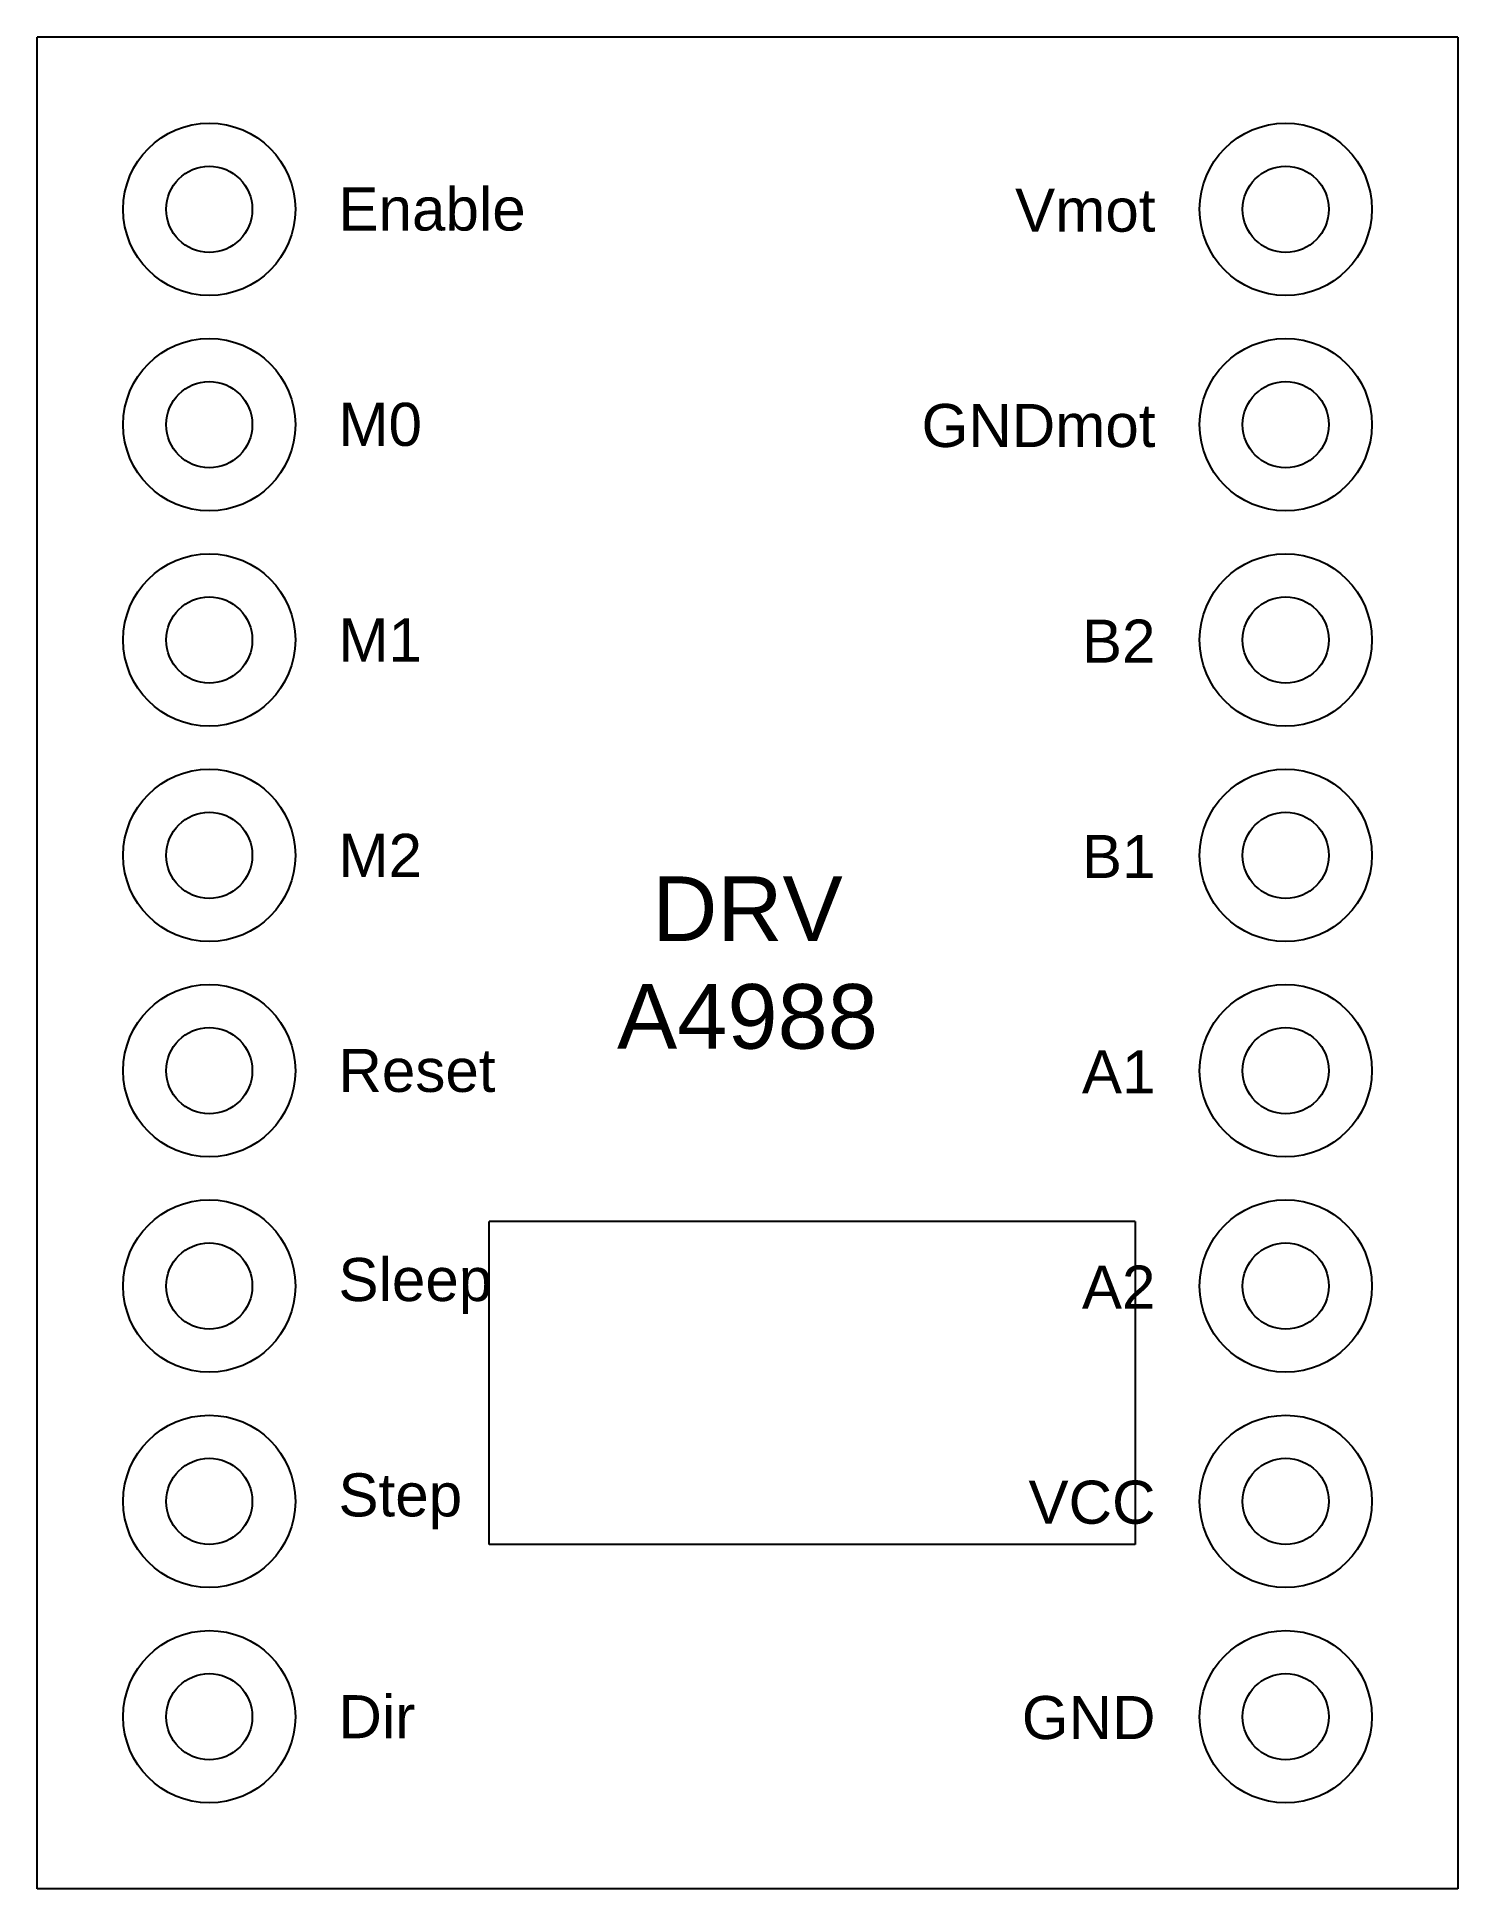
# Model space of a CAD drawing. Header units: millimetres. Extents: x 7505 to 27833, y -9600 to 533.
# Drawn here: x 16500 to 17160, y -1515 to -655 of the extents above; entities that cross this region are included whole.
import ezdxf

# ---------------------------------------------------------------- set-up
doc = ezdxf.new("R2010")
doc.units = ezdxf.units.MM
doc.styles.get("Standard").update_dxf_attribs({"font": 'arial.ttf'})

msp = doc.modelspace()

# ---------------------------------------------------------------- texts
for s, insert, char_height, attachment_point in [('Enable', (16639.56, -735.14), 20, 4), ('Vmot', (17019.06, -735.67), 20, 6), ('M0', (16639.56, -835.14), 20, 4), ('GNDmot', (17019.06, -835.67), 20, 6), ('M1', (16639.56, -935.14), 20, 4), ('B2', (17019.06, -935.67), 20, 6), ('M2', (16639.56, -1035.14), 20, 4), ('B1', (17019.06, -1035.67), 20, 6), ('DRV A4988', (16829.56, -1085.14), 30, 5), ('Reset', (16639.56, -1135.14), 20, 4), ('A1', (17019.06, -1135.67), 20, 6), ('Sleep', (16639.56, -1235.14), 20, 4), ('A2', (17019.06, -1235.67), 20, 6), ('Step', (16639.56, -1335.14), 20, 4), ('VCC', (17019.06, -1335.67), 20, 6), ('Dir', (16639.56, -1435.14), 20, 4), ('GND', (17019.06, -1435.67), 20, 6)]:
    msp.add_mtext_dynamic_manual_height_columns(s, width=4.5, gutter_width=12.5, heights=[0], dxfattribs=dict(insert=insert, char_height=char_height, attachment_point=attachment_point))

# ---------------------------------------------------------------- linework, layer by layer
at = {"color": 1}
for p, q in [((17159.56, -655.14), (16499.56, -655.14)), ((16499.56, -1515.14), (16499.56, -655.14)), ((17159.56, -655.14), (17159.56, -1515.14)), ((17009.56, -1205.14), (16709.56, -1205.14)), ((16709.56, -1355.14), (16709.56, -1205.14)), ((17009.56, -1205.14), (17009.56, -1355.14)), ((17009.56, -1355.14), (16709.56, -1355.14)), ((17159.56, -1515.14), (16499.56, -1515.14))]:
    msp.add_line(p, q, dxfattribs=at)
for centre, radius in [((16579.56, -735.14), 40), ((17079.56, -735.14), 40), ((16579.56, -735.14), 20), ((17079.56, -735.14), 20), ((16579.56, -835.14), 40), ((17079.56, -835.14), 40), ((16579.56, -835.14), 20), ((17079.56, -835.14), 20), ((16579.56, -935.14), 40), ((17079.56, -935.14), 40), ((16579.56, -935.14), 20), ((17079.56, -935.14), 20), ((16579.56, -1035.14), 40), ((17079.56, -1035.14), 40), ((16579.56, -1035.14), 20), ((17079.56, -1035.14), 20), ((16579.56, -1135.14), 40), ((17079.56, -1135.14), 40), ((16579.56, -1135.14), 20), ((17079.56, -1135.14), 20), ((16579.56, -1235.14), 40), ((17079.56, -1235.14), 40), ((16579.56, -1235.14), 20), ((17079.56, -1235.14), 20), ((16579.56, -1335.14), 40), ((17079.56, -1335.14), 40), ((16579.56, -1335.14), 20), ((17079.56, -1335.14), 20), ((16579.56, -1435.14), 40), ((17079.56, -1435.14), 40), ((16579.56, -1435.14), 20), ((17079.56, -1435.14), 20)]:
    msp.add_circle(centre, radius)

msp.set_redraw_order([(e.dxf.handle, doc.entitydb.next_handle()) for e in msp.query("TEXT MTEXT ATTDEF DIMENSION ARC_DIMENSION")])  # texts and dimensions are drawn at this point

doc.saveas('drawing.dxf')
